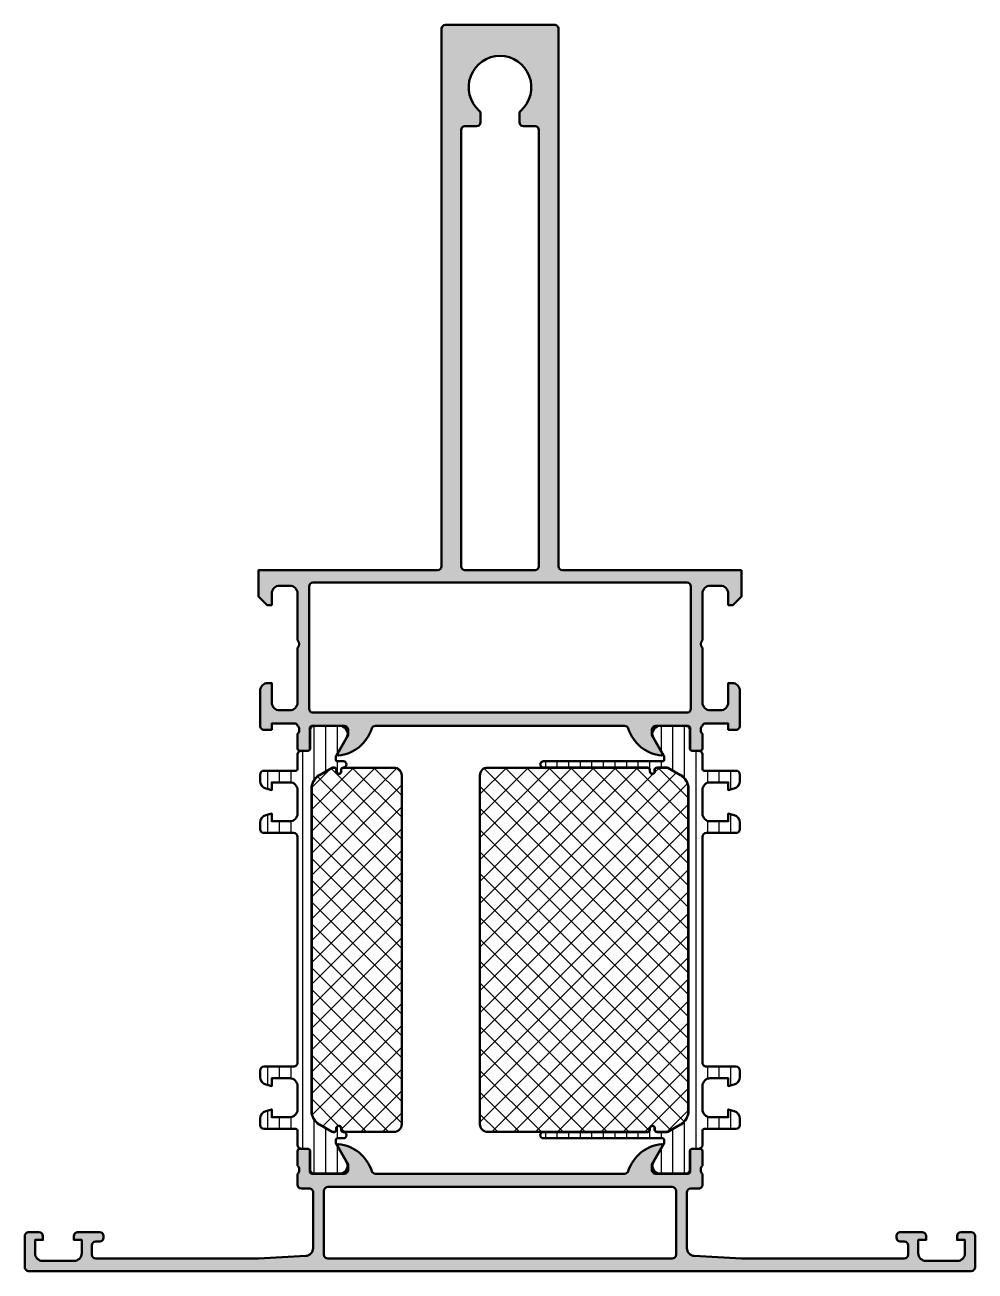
# Model space of a CAD drawing. Extents: x 0 to 122, y 0 to 160.
import ezdxf

# ---------------------------------------------------------------- set-up
doc = ezdxf.new("R2010")
doc.units = 0
for name, color, linetype, lineweight in [('0S-Alu contour', 7, 'Continuous', 50), ('0S-Alu hatch', 252, 'Continuous', 25), ('0S-Plastic contour', 254, 'Continuous', 50), ('0S-Plastic hatch', 253, 'Continuous', 25), ('0S-PT contour', 91, 'Continuous', 50), ('0S-PT hatch', 103, 'Continuous', 25)]:
    doc.layers.add(name, color=color, linetype=linetype, lineweight=lineweight)
pattern_1 = [(90, (0, 0), (-1.4859, 0), [])]
pattern_2 = [(135, (0, 0), (-1.403165018917055, -1.403165018917055), []), (225, (0, 0), (1.403165018917055, -1.403165018917055), [])]

# ---------------------------------------------------------------- blocks, each defined once
blk = doc.blocks.new('503260__0F27B070_1E75_4C1E_B4FA_50E0575CE926_')
at = {"layer": '0S-Alu hatch'}
h = blk.add_hatch(color=256, dxfattribs=at)
edge = h.paths.add_edge_path()
edge.add_line((92, 89.99999999999999), (92, 86.59999999999998))
edge.add_line((92, 86.59999999999998), (90.9, 85.49999999999997))
edge.add_line((90.9, 85.49999999999997), (90.30000000000001, 85.49999999999997))
edge.add_line((90.30000000000001, 85.49999999999997), (90.30000000000001, 86.99999999999999))
edge.add_arc((89.30000000000001, 86.99999999999999), 1, 0, 90)
edge.add_line((89.30000000000001, 87.99999999999999), (88, 87.99999999999999))
edge.add_arc((88.00000000000001, 86.99999999999999), 1, 90.00000000000081, 180)
edge.add_line((87.00000000000001, 86.99999999999999), (87.00000000000001, 80.99999999999997))
edge.add_arc((87.52500000000003, 80.49999999999997), 0.7250000000000041, 136.3971810272967, 223.6028189727033)
edge.add_line((87.00000000000001, 79.99999999999997), (87.00000000000001, 72.99999999999997))
edge.add_arc((88.00000000000001, 72.99999999999997), 1, 180, 270)
edge.add_line((88.00000000000001, 71.99999999999997), (89.30000000000001, 71.99999999999997))
edge.add_arc((89.30000000000001, 72.99999999999999), 1, 270, 360)
edge.add_line((90.30000000000001, 72.99999999999999), (90.30000000000001, 75.49999999999997))
edge.add_line((90.30000000000001, 75.49999999999997), (90.80000000000001, 75.49999999999997))
edge.add_ellipse((90.80000000000003, 74.49999999999999), major_axis=(-0.9999999999999857, 0), ratio=1, start_angle=180, end_angle=270.0000000000008, ccw=False)
edge.add_line((91.80000000000001, 74.49999999999997), (91.80000000000001, 69.99999999999997))
edge.add_ellipse((91.30000000000003, 69.99999999999996), major_axis=(-0.4999999999999858, 0), ratio=1, start_angle=89.9999999999983, end_angle=180, ccw=False)
edge.add_line((91.3, 69.49999999999997), (90.30000000000001, 69.49999999999997))
edge.add_line((90.30000000000001, 69.49999999999997), (90.30000000000001, 70.29999999999997))
edge.add_line((90.30000000000001, 70.29999999999997), (87.30000000000003, 70.29999999999997))
edge.add_arc((87.30000000000003, 69.99999999999997), 0.2999999999999971, 90, 180)
edge.add_arc((87.10000000000002, 69.71715728752535), 0.2999999999999976, 109.4712206344897, 180)
edge.add_line((86.80000000000003, 69.71715728752535), (86.80000000000001, 69.2828427124746))
edge.add_arc((87.1, 69.2828427124746), 0.2999999999999971, 180, 250.5287793655103)
edge.add_line((87.00000000000001, 68.99999999999999), (87.00000000000001, 67.10000000000002))
edge.add_ellipse((86.69999999999996, 67.10000000000004), major_axis=(-0.300000000000054, 0), ratio=1, start_angle=90.00000000000267, end_angle=180, ccw=False)
edge.add_line((86.69999999999997, 66.79999999999998), (85.71000000000005, 66.79999999999998))
edge.add_ellipse((85.71000000000006, 67.10000000000004), major_axis=(-0.300000000000054, 0), ratio=1, start_angle=0, end_angle=89.99999999999733, ccw=False)
edge.add_line((85.41000000000003, 67.10000000000002), (85.41000000000003, 69.79999999999998))
edge.add_arc((85.21, 69.79999999999998), 0.2000000000000028, 0, 90)
edge.add_line((85.21, 69.99999999999999), (81.00000000000003, 69.99999999999996))
edge.add_arc((81.00000000000003, 69.49999999999994), 0.5, 90, 180)
edge.add_line((80.50000000000001, 69.49999999999994), (80.50000000000001, 68.79999999999995))
edge.add_line((80.50000000000001, 68.79999999999995), (81.88149545762239, 66.4071796769724))
edge.add_ellipse((81.76188021535172, 66.33811978464826), major_axis=(-0.1381197846483035, 0), ratio=1, start_angle=84.37742244921071, end_angle=209.9999999999983, ccw=False)
edge.add_ellipse((82.23822324117383, 71.17660886184781), major_axis=(-5.000000000000049, 0), ratio=1, start_angle=17.748416356070777, end_angle=84.3774224492065, ccw=False)
edge.add_arc((77.00000000000001, 69.49999999999994), 0.4999999999999883, 17.74841635606901, 90)
edge.add_line((77.00000000000001, 69.99999999999996), (45, 69.99999999999991))
edge.add_arc((45, 69.49999999999991), 0.5, 90.00000000000081, 162.2515836439297)
edge.add_ellipse((39.76177675882619, 71.17660886184775), major_axis=(-5.000000000000018, 0), ratio=1, start_angle=95.62257755079372, end_angle=162.2515836439296, ccw=False)
edge.add_ellipse((40.2381197846483, 66.33811978464821), major_axis=(-0.1381197846482883, 0), ratio=1, start_angle=-29.999999999996078, end_angle=95.6225775507956, ccw=False)
edge.add_line((40.11850454237764, 66.40717967697236), (41.50000000000001, 68.79999999999993))
edge.add_line((41.50000000000001, 68.79999999999993), (41.50000000000001, 69.49999999999991))
edge.add_arc((41, 69.49999999999991), 0.5, 0, 90)
edge.add_line((41, 69.99999999999991), (36.79000000000001, 69.99999999999991))
edge.add_arc((36.79000000000001, 69.79999999999994), 0.1999999999999744, 90, 180)
edge.add_line((36.59000000000003, 69.79999999999994), (36.59000000000001, 67.09999999999998))
edge.add_ellipse((36.28999999999996, 67.09999999999998), major_axis=(-0.3000000000000398, 0), ratio=1, start_angle=90, end_angle=180, ccw=False)
edge.add_line((36.28999999999996, 66.79999999999994), (35.30000000000005, 66.79999999999994))
edge.add_ellipse((35.30000000000005, 67.09999999999998), major_axis=(-0.3000000000000398, 0), ratio=1, start_angle=0, end_angle=90, ccw=False)
edge.add_line((35.00000000000001, 67.09999999999998), (35.00000000000001, 68.99999999999994))
edge.add_arc((34.90000000000001, 69.28284271247456), 0.2999999999999999, 289.471220634491, 360)
edge.add_line((35.2, 69.28284271247456), (35.20000000000001, 69.71715728752532))
edge.add_arc((34.90000000000001, 69.71715728752532), 0.2999999999999971, 0, 70.5287793655103)
edge.add_arc((34.70000000000001, 69.99999999999994), 0.3000000000000043, 0, 90)
edge.add_line((34.70000000000001, 70.29999999999995), (31.70000000000001, 70.29999999999994))
edge.add_line((31.70000000000001, 70.29999999999994), (31.70000000000001, 69.49999999999994))
edge.add_line((31.70000000000001, 69.49999999999994), (30.70000000000001, 69.49999999999994))
edge.add_ellipse((30.7, 69.99999999999994), major_axis=(-0.5, 0), ratio=1, start_angle=0, end_angle=90.0000000000004, ccw=False)
edge.add_line((30.20000000000001, 69.99999999999994), (30.20000000000001, 74.49999999999994))
edge.add_ellipse((31.2, 74.49999999999994), major_axis=(-0.9999999999999928, 0), ratio=1, start_angle=269.9999999999996, end_angle=360, ccw=False)
edge.add_line((31.20000000000001, 75.49999999999994), (31.7, 75.49999999999994))
edge.add_line((31.7, 75.49999999999994), (31.7, 72.99999999999996))
edge.add_arc((32.7, 72.99999999999996), 1, 180, 270)
edge.add_line((32.7, 71.99999999999994), (34.00000000000001, 71.99999999999994))
edge.add_arc((34.00000000000001, 72.99999999999994), 1, 270, 360)
edge.add_line((35.00000000000001, 72.99999999999994), (35.00000000000001, 79.99999999999994))
edge.add_arc((34.475, 80.49999999999994), 0.7250000000000041, 316.3971810272967, 403.6028189727033)
edge.add_line((35.00000000000001, 80.99999999999994), (35, 86.99999999999994))
edge.add_arc((34, 86.99999999999994), 1, 0, 90)
edge.add_line((34, 87.99999999999994), (32.7, 87.99999999999994))
edge.add_arc((32.7, 86.99999999999994), 1, 90, 180)
edge.add_line((31.7, 86.99999999999994), (31.7, 85.49999999999994))
edge.add_line((31.7, 85.49999999999994), (31.1, 85.49999999999994))
edge.add_line((31.1, 85.49999999999994), (30, 86.59999999999994))
edge.add_line((30, 86.59999999999994), (30, 89.99999999999994))
edge.add_line((30, 89.99999999999994), (53, 89.99999999999996))
edge.add_arc((53, 90.49999999999994), 0.5, 270, 360)
edge.add_line((53.50000000000001, 90.49999999999994), (53.50000000000001, 159.4999999999999))
edge.add_ellipse((54, 159.4999999999999), major_axis=(-0.4999999999999929, 0), ratio=1, start_angle=270, end_angle=360, ccw=False)
edge.add_line((54, 159.9999999999999), (68, 159.9999999999999))
edge.add_ellipse((68.00000000000001, 159.4999999999999), major_axis=(-0.5, 0), ratio=1, start_angle=180, end_angle=270.00000000000165, ccw=False)
edge.add_line((68.5, 159.4999999999999), (68.5, 90.49999999999994))
edge.add_arc((69, 90.49999999999994), 0.5, 180, 270)
edge.add_line((69, 89.99999999999996), (92, 89.99999999999999))
edge = h.paths.add_edge_path()
edge.add_arc((85, 87.89999999999992), 0.5, 0, 90)
edge.add_line((85, 88.39999999999992), (37, 88.39999999999992))
edge.add_arc((37, 87.89999999999992), 0.5, 90, 180)
edge.add_line((36.5, 87.89999999999992), (36.50000000000001, 72.1999999999999))
edge.add_arc((37.00000000000001, 72.1999999999999), 0.5, 180, 270)
edge.add_line((37.00000000000001, 71.6999999999999), (85, 71.69999999999993))
edge.add_arc((85, 72.19999999999993), 0.5, 270, 360)
edge.add_line((85.5, 72.19999999999993), (85.5, 87.89999999999992))
edge = h.paths.add_edge_path()
edge.add_line((58.50000000000001, 148.6124308125146), (58.5, 147.4999999999999))
edge.add_ellipse((58, 147.4999999999999), major_axis=(-0.5, 0), ratio=1, start_angle=90, end_angle=180, ccw=False)
edge.add_line((58, 146.9999999999999), (56.5, 146.9999999999999))
edge.add_arc((56.5, 146.4999999999999), 0.5, 90, 180)
edge.add_line((56, 146.4999999999999), (56, 90.49999999999994))
edge.add_arc((56.5, 90.49999999999994), 0.5, 180, 270)
edge.add_line((56.5, 89.99999999999994), (65.5, 89.99999999999994))
edge.add_arc((65.5, 90.49999999999994), 0.5, 270, 360)
edge.add_line((66, 90.49999999999994), (66, 146.4999999999999))
edge.add_arc((65.5, 146.4999999999999), 0.5, 0, 90)
edge.add_line((65.5, 146.9999999999999), (64, 146.9999999999999))
edge.add_ellipse((64, 147.4999999999999), major_axis=(-0.5, 0), ratio=1, start_angle=0, end_angle=90, ccw=False)
edge.add_line((63.5, 147.4999999999999), (63.5, 148.6124308125146))
edge.add_ellipse((63.99999999999999, 148.6124308125146), major_axis=(-0.499999999999987, 0), ratio=1, start_angle=311.5278046491897, end_angle=360, ccw=False)
edge.add_arc((61, 151.9999999999999), 4.025000000000007, 311.5278046491879, 588.4721953508122)
edge.add_ellipse((58, 148.6124308125146), major_axis=(-0.5, 0), ratio=1, start_angle=180, end_angle=228.4721953508091, ccw=False)
at = {"layer": '0S-Alu contour', "color": 7}
for points in [[(53.50000000000001, 90.49999999999994), (53.50000000000001, 159.4999999999999)], [(54, 159.9999999999999), (68, 159.9999999999999)], [(68.5, 159.4999999999999), (68.5, 90.49999999999994)], [(58.50000000000001, 148.6124308125146), (58.5, 147.4999999999999)], [(63.5, 147.4999999999999), (63.5, 148.6124308125146)], [(56, 146.4999999999999), (56, 90.49999999999994)], [(58, 146.9999999999999), (56.5, 146.9999999999999)], [(65.5, 146.9999999999999), (64, 146.9999999999999)], [(66, 90.49999999999994), (66, 146.4999999999999)], [(31.7, 86.99999999999994), (31.7, 85.49999999999994), (31.1, 85.49999999999994), (30, 86.59999999999994), (30, 89.99999999999994), (53, 89.99999999999996)], [(56.5, 89.99999999999994), (65.5, 89.99999999999994)], [(69, 89.99999999999996), (92, 89.99999999999999)], [(92, 89.99999999999999), (92, 86.59999999999998), (90.9, 85.49999999999997), (90.30000000000001, 85.49999999999997), (90.30000000000001, 86.99999999999999)], [(85, 88.39999999999992), (37, 88.39999999999992)], [(34, 87.99999999999994), (32.7, 87.99999999999994)], [(35.00000000000001, 80.99999999999994), (35, 86.99999999999994)], [(36.5, 87.89999999999992), (36.50000000000001, 72.1999999999999)], [(85.5, 72.19999999999993), (85.5, 87.89999999999992)], [(87.00000000000001, 86.99999999999999), (87.00000000000001, 80.99999999999997)], [(89.30000000000001, 87.99999999999999), (88, 87.99999999999999)], [(35.00000000000001, 72.99999999999994), (35.00000000000001, 79.99999999999994)], [(87.00000000000001, 79.99999999999997), (87.00000000000001, 72.99999999999997)], [(31.20000000000001, 75.49999999999994), (31.7, 75.49999999999994), (31.7, 72.99999999999996)], [(90.30000000000001, 72.99999999999999), (90.30000000000001, 75.49999999999997), (90.80000000000001, 75.49999999999997)], [(30.20000000000001, 69.99999999999994), (30.20000000000001, 74.49999999999994)], [(91.80000000000001, 74.49999999999997), (91.80000000000001, 69.99999999999997)], [(32.7, 71.99999999999994), (34.00000000000001, 71.99999999999994)], [(37.00000000000001, 71.6999999999999), (85, 71.69999999999993)], [(88.00000000000001, 71.99999999999997), (89.30000000000001, 71.99999999999997)], [(34.70000000000001, 70.29999999999995), (31.70000000000001, 70.29999999999994), (31.70000000000001, 69.49999999999994), (30.70000000000001, 69.49999999999994)], [(35.00000000000001, 67.09999999999998), (35.00000000000001, 68.99999999999994)], [(35.2, 69.28284271247456), (35.20000000000001, 69.71715728752532)], [(36.59000000000003, 69.79999999999994), (36.59000000000001, 67.09999999999998)], [(41, 69.99999999999991), (36.79000000000001, 69.99999999999991)], [(40.11850454237764, 66.40717967697236), (41.50000000000001, 68.79999999999993), (41.50000000000001, 69.49999999999991)], [(77.00000000000001, 69.99999999999996), (45, 69.99999999999991)], [(80.50000000000001, 69.49999999999994), (80.50000000000001, 68.79999999999995), (81.88149545762239, 66.4071796769724)], [(85.21, 69.99999999999999), (81.00000000000003, 69.99999999999996)], [(85.41000000000003, 67.10000000000002), (85.41000000000003, 69.79999999999998)], [(86.80000000000003, 69.71715728752535), (86.80000000000001, 69.2828427124746)], [(87.00000000000001, 68.99999999999999), (87.00000000000001, 67.10000000000002)], [(91.3, 69.49999999999997), (90.30000000000001, 69.49999999999997), (90.30000000000001, 70.29999999999997), (87.30000000000003, 70.29999999999997)], [(36.28999999999996, 66.79999999999994), (35.30000000000005, 66.79999999999994)], [(86.69999999999997, 66.79999999999998), (85.71000000000005, 66.79999999999998)]]:
    blk.add_lwpolyline(points, dxfattribs=at)
at = {"layer": '0S-Alu contour', "color": 7, "extrusion": (0, 0, -1)}
for centre, radius, start, end in [((-54, 159.4999999999999), 0.4999999999999929, 0, 90), ((-68.00000000000001, 159.4999999999999), 0.5, 89.99999999999837, 180), ((-58, 148.6124308125146), 0.5, 131.5278046491909, 180), ((-63.99999999999999, 148.6124308125146), 0.499999999999987, 0, 48.4721953508103), ((-58, 147.4999999999999), 0.5, 180, 270), ((-64, 147.4999999999999), 0.5, 270, 0), ((-31.2, 74.49999999999994), 0.9999999999999928, 0, 90.0000000000004), ((-90.80000000000003, 74.49999999999999), 0.9999999999999857, 89.9999999999992, 180), ((-30.7, 69.99999999999994), 0.5, 269.9999999999996, 0), ((-39.76177675882619, 71.17660886184775), 5.000000000000018, 197.7484163560704, 264.3774224492063), ((-82.23822324117383, 71.17660886184781), 5.000000000000049, 275.6225775507935, 342.2515836439292), ((-91.30000000000003, 69.99999999999996), 0.4999999999999858, 180, 270.0000000000017), ((-35.30000000000005, 67.09999999999998), 0.3000000000000398, 270, 0), ((-36.28999999999996, 67.09999999999998), 0.3000000000000398, 180, 270), ((-40.2381197846483, 66.33811978464821), 0.1381197846482883, 264.3774224492044, 29.99999999999609), ((-81.76188021535172, 66.33811978464826), 0.1381197846483035, 150.0000000000017, 275.6225775507893), ((-85.71000000000006, 67.10000000000004), 0.300000000000054, 270.0000000000027, 0), ((-86.69999999999996, 67.10000000000004), 0.300000000000054, 180, 269.9999999999973)]:
    blk.add_arc(centre, radius, start, end, dxfattribs=at)
at = {"layer": '0S-Alu contour', "color": 7}
for centre, radius, start, end in [((61, 151.9999999999999), 4.025000000000007, 311.5278046491879, 228.4721953508122), ((56.5, 146.4999999999999), 0.5, 90, 180), ((65.5, 146.4999999999999), 0.5, 0, 90), ((53, 90.49999999999994), 0.5, 270, 0), ((56.5, 90.49999999999994), 0.5, 180, 270), ((65.5, 90.49999999999994), 0.5, 270, 0), ((69, 90.49999999999994), 0.5, 180, 270), ((37, 87.89999999999992), 0.5, 90, 180), ((85, 87.89999999999992), 0.5, 0, 90), ((32.7, 86.99999999999994), 1, 90, 180), ((34, 86.99999999999994), 1, 0, 90), ((88.00000000000001, 86.99999999999999), 1, 90.00000000000081, 180), ((89.30000000000001, 86.99999999999999), 1, 0, 90), ((34.475, 80.49999999999994), 0.7250000000000041, 316.3971810272967, 43.60281897270331), ((87.52500000000003, 80.49999999999997), 0.7250000000000041, 136.3971810272967, 223.6028189727033), ((32.7, 72.99999999999996), 1, 180, 270), ((34.00000000000001, 72.99999999999994), 1, 270, 0), ((37.00000000000001, 72.1999999999999), 0.5, 180, 270), ((85, 72.19999999999993), 0.5, 270, 0), ((88.00000000000001, 72.99999999999997), 1, 180, 270), ((89.30000000000001, 72.99999999999999), 1, 270, 0), ((34.70000000000001, 69.99999999999994), 0.3000000000000043, 0, 90), ((34.90000000000001, 69.71715728752532), 0.2999999999999971, 0, 70.5287793655103), ((34.90000000000001, 69.28284271247456), 0.2999999999999999, 289.471220634491, 0), ((36.79000000000001, 69.79999999999994), 0.1999999999999744, 90, 180), ((41, 69.49999999999991), 0.5, 0, 90), ((45, 69.49999999999991), 0.5, 90.00000000000081, 162.2515836439297), ((77.00000000000001, 69.49999999999994), 0.4999999999999883, 17.74841635606901, 90), ((81.00000000000003, 69.49999999999994), 0.5, 90, 180), ((85.21, 69.79999999999998), 0.2000000000000028, 0, 90), ((87.10000000000002, 69.71715728752535), 0.2999999999999976, 109.4712206344897, 180), ((87.1, 69.2828427124746), 0.2999999999999971, 180, 250.5287793655103), ((87.30000000000003, 69.99999999999997), 0.2999999999999971, 90, 180)]:
    blk.add_arc(centre, radius, start, end, dxfattribs=at)
blk = doc.blocks.new('503280__3AF89525_41A8_4F9F_9418_64EF4F7E41E2_')
at = {"layer": '0S-Alu hatch'}
h = blk.add_hatch(color=256, dxfattribs=at)
edge = h.paths.add_edge_path()
edge.add_line((121.5, 4.99999636063011), (120.2, 4.999996360630121))
edge.add_arc((120.2, 4.499996360630113), 0.5000000000000142, 90, 180)
edge.add_line((119.7, 4.499996360630113), (119.7, 3.999996360630122))
edge.add_line((119.7, 3.999996360630122), (120.7, 3.999996360630122))
edge.add_line((120.7, 3.999996360630122), (120.7, 2.299996360630121))
edge.add_ellipse((119.7, 2.29999636063011), major_axis=(-0.9999999999999857, 0), ratio=1, start_angle=89.9999999999992, end_angle=180, ccw=False)
edge.add_line((119.7, 1.29999636063012), (115.7, 1.299996360630123))
edge.add_ellipse((115.7, 2.29999636063011), major_axis=(-0.9999999999999877, 0), ratio=1, start_angle=0, end_angle=90.0000000000008, ccw=False)
edge.add_line((114.7, 2.299996360630121), (114.7, 3.999996360630122))
edge.add_line((114.7, 3.999996360630122), (115.7, 3.999996360630122))
edge.add_line((115.7, 3.999996360630122), (115.7, 4.49999636063012))
edge.add_arc((115.2, 4.49999636063012), 0.5, 0, 90)
edge.add_line((115.2, 4.99999636063012), (112.4, 4.999996360630118))
edge.add_arc((112.4, 4.499996360630111), 0.5, 89.99999999999837, 180)
edge.add_line((111.9, 4.499996360630111), (111.9, 4.299996360630123))
edge.add_arc((112.4, 4.29999636063013), 0.5000000000000142, 180, 270)
edge.add_line((112.4, 3.799996360630116), (112.9, 3.799996360630111))
edge.add_ellipse((112.9, 3.29999636063012), major_axis=(-0.4999999999999907, 0), ratio=1, start_angle=180, end_angle=270, ccw=False)
edge.add_line((113.4, 3.299996360630123), (113.4, 2.099996360630122))
edge.add_ellipse((112.9, 2.099996360630117), major_axis=(-0.5, 0), ratio=1, start_angle=90, end_angle=180, ccw=False)
edge.add_line((112.9, 1.599996360630122), (92, 1.599996360630128))
edge.add_line((92, 1.599996360630128), (85.94295020946149, 1.946113491518046))
edge.add_ellipse((86, 2.944484825942026), major_axis=(-1.000000000000003, 0), ratio=1, start_angle=0, end_angle=86.72951207681638, ccw=False)
edge.add_line((85, 2.944484825942019), (85, 10.09999636063015))
edge.add_ellipse((85.5, 10.09999636063015), major_axis=(-0.5, 0), ratio=1, start_angle=270, end_angle=360, ccw=False)
edge.add_line((85.5, 10.59999636063015), (86.49999999999999, 10.59999636063015))
edge.add_arc((86.5, 11.09999636063015), 0.5, 269.9999999999984, 360)
edge.add_line((87, 11.09999636063015), (87, 12.49999636063015))
edge.add_ellipse((87.1, 12.78283907310477), major_axis=(-0.2999999999999925, 0), ratio=1, start_angle=0, end_angle=70.52877936550999, ccw=False)
edge.add_line((86.79999999999998, 12.78283907310477), (86.79999999999998, 13.21715364815553))
edge.add_ellipse((87.1, 13.21715364815553), major_axis=(-0.2999999999999971, 0), ratio=1, start_angle=289.47122063448967, end_angle=360, ccw=False)
edge.add_line((87, 13.49999636063015), (87, 15.39999636063011))
edge.add_arc((86.69999999999996, 15.39999636063011), 0.3000000000000398, 0, 90)
edge.add_line((86.69999999999996, 15.69999636063015), (85.71000000000004, 15.69999636063015))
edge.add_arc((85.71000000000004, 15.3999963606301), 0.3000000000000398, 89.99999999999729, 180)
edge.add_line((85.40999999999998, 15.3999963606301), (85.40999999999998, 12.69999636063015))
edge.add_ellipse((85.21, 12.69999636063014), major_axis=(-0.1999999999999886, 0), ratio=1, start_angle=90, end_angle=180, ccw=False)
edge.add_line((85.21, 12.49999636063015), (81, 12.49999636063016))
edge.add_ellipse((80.99999999999999, 12.99999636063014), major_axis=(-0.4999999999999876, 0), ratio=1, start_angle=0, end_angle=90.00000000000159, ccw=False)
edge.add_line((80.5, 12.99999636063015), (80.5, 13.69999636063015))
edge.add_line((80.5, 13.69999636063015), (81.88149545762236, 16.0928166836577))
edge.add_arc((81.76188021535171, 16.16187657598185), 0.138119784648293, 329.9999999999988, 455.6225775507956)
edge.add_arc((82.23822324117381, 11.32338749878234), 5, 95.62257755079365, 162.2515836439299)
edge.add_ellipse((77, 12.99999636063015), major_axis=(-0.5000000000000067, 0), ratio=1, start_angle=90, end_angle=162.2515836439298, ccw=False)
edge.add_line((77, 12.49999636063015), (45, 12.49999636063014))
edge.add_ellipse((45.00000000000001, 12.99999636063015), major_axis=(-0.5000000000000142, 0), ratio=1, start_angle=17.748416356071175, end_angle=89.9999999999983, ccw=False)
edge.add_arc((39.76177675882619, 11.32338749878232), 5.000000000000003, 17.74841635607014, 84.37742244920646)
edge.add_arc((40.23811978464829, 16.16187657598183), 0.1381197846482989, 84.37742244920473, 209.9999999999969)
edge.add_line((40.11850454237761, 16.09281668365769), (41.49999999999999, 13.69999636063013))
edge.add_line((41.49999999999999, 13.69999636063013), (41.49999999999999, 12.99999636063013))
edge.add_ellipse((40.99999999999999, 12.99999636063013), major_axis=(-0.5, 0), ratio=1, start_angle=90.0000000000008, end_angle=180, ccw=False)
edge.add_line((41, 12.49999636063013), (36.79000000000001, 12.49999636063013))
edge.add_ellipse((36.79000000000001, 12.69999636063013), major_axis=(-0.2000000000000082, 0), ratio=1, start_angle=0, end_angle=90, ccw=False)
edge.add_line((36.59, 12.69999636063013), (36.59, 15.39999636063009))
edge.add_arc((36.28999999999996, 15.39999636063009), 0.3000000000000398, 0, 90)
edge.add_line((36.28999999999996, 15.69999636063013), (35.30000000000004, 15.69999636063013))
edge.add_arc((35.30000000000004, 15.39999636063009), 0.3000000000000398, 90, 180)
edge.add_line((35, 15.39999636063009), (35, 13.49999636063013))
edge.add_ellipse((34.90000000000001, 13.21715364815551), major_axis=(-0.2999999999999959, 0), ratio=1, start_angle=180, end_angle=250.52877936551022, ccw=False)
edge.add_line((35.2, 13.21715364815551), (35.2, 12.78283907310475))
edge.add_ellipse((34.90000000000001, 12.78283907310475), major_axis=(-0.2999999999999971, 0), ratio=1, start_angle=109.47122063448981, end_angle=180, ccw=False)
edge.add_line((35, 12.49999636063013), (35, 11.09999636063014))
edge.add_arc((35.5, 11.09999636063014), 0.5, 180, 270)
edge.add_line((35.5, 10.59999636063014), (36.5, 10.59999636063013))
edge.add_ellipse((36.50000000000001, 10.09999636063014), major_axis=(-0.4999999999999965, 0), ratio=1, start_angle=180, end_angle=270.0000000000008, ccw=False)
edge.add_line((37, 10.09999636063013), (37, 2.944484825942014))
edge.add_ellipse((36.00000000000001, 2.944484825942009), major_axis=(-0.9999999999999928, 0), ratio=1, start_angle=93.27048792318323, end_angle=180, ccw=False)
edge.add_line((36.05704979053852, 1.946113491518036), (30, 1.599996360630121))
edge.add_line((30, 1.599996360630121), (9.099999999999998, 1.599996360630123))
edge.add_ellipse((9.099999999999998, 2.099996360630123), major_axis=(-0.5000000000000002, 0), ratio=1, start_angle=0, end_angle=90, ccw=False)
edge.add_line((8.599999999999998, 2.099996360630122), (8.599999999999996, 3.299996360630121))
edge.add_ellipse((9.099999999999998, 3.29999636063012), major_axis=(-0.5000000000000018, 0), ratio=1, start_angle=270, end_angle=360, ccw=False)
edge.add_line((9.099999999999998, 3.799996360630121), (9.600000000000003, 3.799996360630121))
edge.add_arc((9.600000000000003, 4.29999636063012), 0.4999999999999983, 270.0000000000002, 360)
edge.add_line((10.1, 4.29999636063012), (10.1, 4.499996360630118))
edge.add_arc((9.600000000000003, 4.49999636063012), 0.4999999999999983, 0, 89.9999999999998)
edge.add_line((9.600000000000003, 4.999996360630118), (6.800000000000001, 4.999996360630119))
edge.add_arc((6.8, 4.499996360630118), 0.5, 89.99999999999991, 180)
edge.add_line((6.3, 4.499996360630118), (6.3, 3.99999636063012))
edge.add_line((6.3, 3.99999636063012), (7.300000000000013, 3.99999636063012))
edge.add_line((7.300000000000013, 3.99999636063012), (7.300000000000014, 2.299996360630119))
edge.add_ellipse((6.300000000000015, 2.299996360630116), major_axis=(-0.9999999999999982, 0), ratio=1, start_angle=90, end_angle=180, ccw=False)
edge.add_line((6.300000000000014, 1.299996360630118), (2.299999999999988, 1.299996360630117))
edge.add_ellipse((2.29999999999999, 2.299996360630117), major_axis=(-1, 0), ratio=1, start_angle=0, end_angle=89.99999999999989, ccw=False)
edge.add_line((1.299999999999987, 2.299996360630118), (1.29999999999999, 3.99999636063012))
edge.add_line((1.29999999999999, 3.99999636063012), (2.300000000000002, 3.99999636063012))
edge.add_line((2.300000000000002, 3.99999636063012), (2.300000000000002, 4.499996360630118))
edge.add_arc((1.800000000000001, 4.499996360630118), 0.5000000000000009, 0, 89.99999999999994)
edge.add_line((1.800000000000001, 4.999996360630119), (0.5000000000000027, 4.999996360630118))
edge.add_arc((0.5000000000000026, 4.499996360630118), 0.5, 89.99999999999999, 180)
edge.add_line((2.4e-15, 4.499996360630118), (2.2e-15, 0.4999963606301212))
edge.add_arc((0.5000000000000049, 0.4999963606301235), 0.5000000000000027, 180, 270.0000000000002)
edge.add_line((0.500000000000007, -3.6393698792e-06), (121.5, -3.6393698773e-06))
edge.add_arc((121.5, 0.4999963606301156), 0.4999999999999858, 270, 360)
edge.add_line((122, 0.4999963606301156), (122, 4.49999636063012))
edge.add_arc((121.5, 4.499996360630122), 0.4999999999999858, 0, 90)
edge = h.paths.add_edge_path()
edge.add_line((38.9, 10.79999636063012), (83.1, 10.79999636063013))
edge.add_ellipse((83.1, 10.29999636063012), major_axis=(-0.5, 0), ratio=1, start_angle=180, end_angle=270, ccw=False)
edge.add_line((83.6, 10.29999636063012), (83.6, 2.099996360630127))
edge.add_ellipse((83.1, 2.099996360630127), major_axis=(-0.5, 0), ratio=1, start_angle=90, end_angle=180, ccw=False)
edge.add_line((83.1, 1.599996360630127), (38.9, 1.599996360630119))
edge.add_ellipse((38.9, 2.099996360630119), major_axis=(-0.5, 0), ratio=1, start_angle=0, end_angle=90, ccw=False)
edge.add_line((38.40000000000001, 2.099996360630122), (38.40000000000001, 10.29999636063012))
edge.add_ellipse((38.9, 10.29999636063012), major_axis=(-0.5000000000000036, 0), ratio=1, start_angle=270, end_angle=360, ccw=False)
at = {"layer": '0S-Alu contour', "color": 7}
for points in [[(40.11850454237761, 16.09281668365769), (41.49999999999999, 13.69999636063013), (41.49999999999999, 12.99999636063013)], [(80.5, 12.99999636063015), (80.5, 13.69999636063015), (81.88149545762236, 16.0928166836577)], [(35, 15.39999636063009), (35, 13.49999636063013)], [(36.28999999999996, 15.69999636063013), (35.30000000000004, 15.69999636063013)], [(36.59, 12.69999636063013), (36.59, 15.39999636063009)], [(85.40999999999998, 15.3999963606301), (85.40999999999998, 12.69999636063015)], [(86.69999999999996, 15.69999636063015), (85.71000000000004, 15.69999636063015)], [(87, 13.49999636063015), (87, 15.39999636063011)], [(35.2, 13.21715364815551), (35.2, 12.78283907310475)], [(86.79999999999998, 12.78283907310477), (86.79999999999998, 13.21715364815553)], [(35, 12.49999636063013), (35, 11.09999636063014)], [(41, 12.49999636063013), (36.79000000000001, 12.49999636063013)], [(77, 12.49999636063015), (45, 12.49999636063014)], [(85.21, 12.49999636063015), (81, 12.49999636063016)], [(87, 11.09999636063015), (87, 12.49999636063015)], [(35.5, 10.59999636063014), (36.5, 10.59999636063013)], [(37, 10.09999636063013), (37, 2.944484825942014)], [(38.40000000000001, 2.099996360630122), (38.40000000000001, 10.29999636063012)], [(38.9, 10.79999636063012), (83.1, 10.79999636063013)], [(83.6, 10.29999636063012), (83.6, 2.099996360630127)], [(85, 2.944484825942019), (85, 10.09999636063015)], [(85.5, 10.59999636063015), (86.49999999999999, 10.59999636063015)], [(1.800000000000001, 4.999996360630119), (0.5000000000000027, 4.999996360630118)], [(9.600000000000003, 4.999996360630118), (6.800000000000001, 4.999996360630119)], [(115.2, 4.99999636063012), (112.4, 4.999996360630118)], [(121.5, 4.99999636063011), (120.2, 4.999996360630121)], [(2.4e-15, 4.499996360630118), (2.2e-15, 0.4999963606301212)], [(1.299999999999987, 2.299996360630118), (1.29999999999999, 3.99999636063012), (2.300000000000002, 3.99999636063012), (2.300000000000002, 4.499996360630118)], [(6.3, 4.499996360630118), (6.3, 3.99999636063012), (7.300000000000013, 3.99999636063012), (7.300000000000014, 2.299996360630119)], [(8.599999999999998, 2.099996360630122), (8.599999999999996, 3.299996360630121)], [(9.099999999999998, 3.799996360630121), (9.600000000000003, 3.799996360630121)], [(10.1, 4.29999636063012), (10.1, 4.499996360630118)], [(111.9, 4.499996360630111), (111.9, 4.299996360630123)], [(112.4, 3.799996360630116), (112.9, 3.799996360630111)], [(113.4, 3.299996360630123), (113.4, 2.099996360630122)], [(114.7, 2.299996360630121), (114.7, 3.999996360630122), (115.7, 3.999996360630122), (115.7, 4.49999636063012)], [(119.7, 4.499996360630113), (119.7, 3.999996360630122), (120.7, 3.999996360630122), (120.7, 2.299996360630121)], [(122, 0.4999963606301156), (122, 4.49999636063012)], [(36.05704979053852, 1.946113491518036), (30, 1.599996360630121), (9.099999999999998, 1.599996360630123)], [(112.9, 1.599996360630122), (92, 1.599996360630128), (85.94295020946149, 1.946113491518046)], [(6.300000000000014, 1.299996360630118), (2.299999999999988, 1.299996360630117)], [(83.1, 1.599996360630127), (38.9, 1.599996360630119)], [(119.7, 1.29999636063012), (115.7, 1.299996360630123)], [(0.500000000000007, -3.6393698792e-06), (121.5, -3.6393698773e-06)]]:
    blk.add_lwpolyline(points, dxfattribs=at)
for centre, radius, start, end in [((40.23811978464829, 16.16187657598183), 0.1381197846482989, 84.37742244920473, 209.9999999999969), ((39.76177675882619, 11.32338749878232), 5.000000000000003, 17.74841635607014, 84.37742244920646), ((82.23822324117381, 11.32338749878234), 5, 95.62257755079365, 162.2515836439299), ((81.76188021535171, 16.16187657598185), 0.138119784648293, 329.9999999999988, 95.62257755079555), ((35.30000000000004, 15.39999636063009), 0.3000000000000398, 90, 180), ((36.28999999999996, 15.39999636063009), 0.3000000000000398, 0, 90), ((85.71000000000004, 15.3999963606301), 0.3000000000000398, 89.99999999999729, 180), ((86.69999999999996, 15.39999636063011), 0.3000000000000398, 0, 90), ((35.5, 11.09999636063014), 0.5, 180, 270), ((86.5, 11.09999636063015), 0.5, 269.9999999999984, 0), ((0.5000000000000026, 4.499996360630118), 0.5, 89.99999999999999, 180), ((1.800000000000001, 4.499996360630118), 0.5000000000000009, 0, 89.99999999999994), ((6.8, 4.499996360630118), 0.5, 89.99999999999991, 180), ((9.600000000000003, 4.49999636063012), 0.4999999999999983, 0, 89.9999999999998), ((112.4, 4.499996360630111), 0.5, 89.99999999999837, 180), ((115.2, 4.49999636063012), 0.5, 0, 90), ((120.2, 4.499996360630113), 0.5000000000000142, 90, 180), ((121.5, 4.499996360630122), 0.4999999999999858, 0, 90), ((9.600000000000003, 4.29999636063012), 0.4999999999999983, 270.0000000000002, 0), ((112.4, 4.29999636063013), 0.5000000000000142, 180, 270), ((0.5000000000000049, 0.4999963606301235), 0.5000000000000027, 180, 270.0000000000002), ((121.5, 0.4999963606301156), 0.4999999999999858, 270, 0)]:
    blk.add_arc(centre, radius, start, end, dxfattribs=at)
at = {"layer": '0S-Alu contour', "color": 7, "extrusion": (0, 0, -1)}
for centre, radius, start, end in [((-34.90000000000001, 13.21715364815551), 0.2999999999999959, 109.4712206344898, 180), ((-40.99999999999999, 12.99999636063013), 0.5, 180, 269.9999999999992), ((-45.00000000000001, 12.99999636063015), 0.5000000000000142, 270.0000000000017, 342.2515836439288), ((-77, 12.99999636063015), 0.5000000000000067, 197.7484163560703, 270), ((-80.99999999999999, 12.99999636063014), 0.4999999999999876, 269.9999999999984, 0), ((-87.1, 13.21715364815553), 0.2999999999999971, 0, 70.5287793655103), ((-34.90000000000001, 12.78283907310475), 0.2999999999999971, 180, 250.5287793655102), ((-36.79000000000001, 12.69999636063013), 0.2000000000000082, 270, 0), ((-85.21, 12.69999636063014), 0.1999999999999886, 180, 270), ((-87.1, 12.78283907310477), 0.2999999999999925, 289.47122063449, 0), ((-36.50000000000001, 10.09999636063014), 0.4999999999999965, 89.9999999999992, 180), ((-38.9, 10.29999636063012), 0.5000000000000036, 0, 90), ((-83.1, 10.29999636063012), 0.5, 90, 180), ((-85.5, 10.09999636063015), 0.5, 0, 90), ((-9.099999999999998, 3.29999636063012), 0.5000000000000018, 0, 90), ((-112.9, 3.29999636063012), 0.4999999999999907, 90, 180), ((-2.29999999999999, 2.299996360630117), 1, 270.0000000000001, 0), ((-6.300000000000015, 2.299996360630116), 0.9999999999999982, 180, 270.0000000000001), ((-9.099999999999998, 2.099996360630123), 0.5000000000000002, 270, 0), ((-36.00000000000001, 2.944484825942009), 0.9999999999999928, 180, 266.7295120768168), ((-38.9, 2.099996360630119), 0.5, 270, 0), ((-83.1, 2.099996360630127), 0.5, 180, 270), ((-86, 2.944484825942026), 1.000000000000003, 273.2704879231836, 0), ((-112.9, 2.099996360630117), 0.5, 180, 270), ((-115.7, 2.29999636063011), 0.9999999999999877, 269.9999999999992, 0), ((-119.7, 2.29999636063011), 0.9999999999999857, 180, 270.0000000000008)]:
    blk.add_arc(centre, radius, start, end, dxfattribs=at)
blk = doc.blocks.new('284601__F65A6A49_6CB8_4866_897B_6C97E4BC52E1___F8B05D7A_9AF7_4C3F_A00C_E9D5FCC3E0BA_')
at = {"layer": '0S-Plastic hatch'}
h = blk.add_hatch(dxfattribs=at)
h.set_pattern_fill('ANSI31', color=256, scale=0.4680000000000001, angle=45, style=0)
h.set_pattern_definition(pattern_1)
edge = h.paths.add_edge_path()
edge.add_line((91.79998474121065, 56.75000000006037), (91.79998474121065, 57.58074922343478))
edge.add_arc((90.7999847412107, 57.58074922343478), 0.9999999999999573, 0, 75.00000000000068)
edge.add_line((91.05880378631319, 58.54667504972382), (90.29998474121065, 58.75000000006036))
edge.add_line((90.29998474121065, 58.75000000006036), (90.29998474121065, 57.75000000006036))
edge.add_line((90.29998474121065, 57.75000000006036), (87.99998474121068, 57.75000000006038))
edge.add_ellipse((87.99998474121064, 58.75000000006036), major_axis=(-0.9999999999999786, 0), ratio=1, start_angle=0, end_angle=90.00000000000239, ccw=False)
edge.add_line((86.99998474121064, 58.75000000006036), (86.99998474121064, 61.7500000000604))
edge.add_ellipse((87.99998474121064, 61.7500000000604), major_axis=(-0.9999999999999857, 0), ratio=1, start_angle=269.99999999999756, end_angle=360, ccw=False)
edge.add_line((87.99998474121068, 62.75000000006038), (90.29998474121065, 62.75000000006031))
edge.add_line((90.29998474121065, 62.75000000006031), (90.29998474121065, 61.75000000006041))
edge.add_line((90.29998474121065, 61.75000000006041), (91.05880378631322, 61.95332495039707))
edge.add_arc((90.79998474121074, 62.91925077668605), 0.9999999999999023, 284.9999999999984, 360)
edge.add_line((91.79998474121065, 62.91925077668605), (91.79998474121065, 63.75000000006042))
edge.add_arc((91.29998474121066, 63.75000000006043), 0.5, 0, 90)
edge.add_line((91.29998474121066, 64.25000000006042), (87.19998474121068, 64.25000000006035))
edge.add_ellipse((87.19998474121068, 64.45000000006038), major_axis=(-0.2000000000000313, 0), ratio=1, start_angle=0, end_angle=89.99999999999591, ccw=False)
edge.add_line((86.99998474121064, 64.45000000006038), (86.99998474121064, 66.2900056789698))
edge.add_arc((86.49998742011296, 66.2900056789698), 0.4999973210976947, 0, 90.00030698202455)
edge.add_line((86.49998474120378, 66.79000300006032), (85.68965340787042, 66.79000300006032))
edge.add_ellipse((85.68965340787041, 67.09000300006032), major_axis=(-0.2999999999999971, 0), ratio=1, start_angle=0, end_angle=90.00000000000267, ccw=False)
edge.add_line((85.38965340787043, 67.09000300006034), (85.38998535826744, 69.49000138299661))
edge.add_arc((84.88998938082882, 69.4900040226217), 0.4999959774455833, 359.9996975182267, 450.000302481185)
edge.add_line((84.88998674120376, 69.99000000006032), (81.41344524310426, 69.99000000006032))
edge.add_arc((81.5557558920956, 69.00018192533747), 0.9999960709244742, 98.18160805189984, 212.7270160998405)
edge.add_line((80.71450324310428, 68.45954700006033), (82.03302009241541, 66.17580851338806))
edge.add_ellipse((81.60000737568537, 65.92580853908859), major_axis=(-0.4999999999996722, 0), ratio=1, start_angle=179.994256176766, end_angle=209.9999965993551, ccw=False)
edge.add_line((82.10000737317257, 65.92575841477505), (82.09998474120125, 65.70000000007792))
edge.add_ellipse((81.84998474118377, 65.70000000007786), major_axis=(-0.2500000000174651, 0), ratio=1, start_angle=89.9999999999967, end_angle=180, ccw=False)
edge.add_line((81.84998474118376, 65.45000000006041), (66.57099827419162, 65.4500000000597))
edge.add_arc((66.57099827419162, 65.05074092694328), 0.3992590731164256, 90.00000000000205, 270.0000000000021)
edge.add_line((66.57099827419165, 64.65148185382685), (79.95484876268821, 64.65148185382685))
edge.add_ellipse((79.95484876268823, 64.35000000006029), major_axis=(-0.3014818537665604, 0), ratio=1, start_angle=180, end_angle=270.00000000000273, ccw=False)
edge.add_line((80.25633061645478, 64.35000000006029), (80.25633061645478, 64.14942920477415))
edge.add_arc((80.55575982116854, 64.14942920477417), 0.2994292047137605, 180, 360)
edge.add_line((80.85518902588232, 64.14942920477417), (80.85518902588232, 64.3500000000604))
edge.add_ellipse((81.15518902588254, 64.3500000000604), major_axis=(-0.3000000000002387, 0), ratio=1, start_angle=266.60636072712003, end_angle=360, ccw=False)
edge.add_line((81.17294769177845, 64.64947392177272), (82.46499755067116, 64.64947392177291))
edge.add_ellipse((82.46499755067126, 64.4494739217731), major_axis=(-0.1999999999997897, 0), ratio=1, start_angle=240.0000000000142, end_angle=270.00000000002854, ccw=False)
edge.add_line((82.5649975506711, 64.62267900252985), (84.19998474121067, 63.67871870795013))
edge.add_ellipse((83.19998474121068, 61.9466679003813), major_axis=(-1.999999999999947, 0), ratio=1, start_angle=180, end_angle=239.9999999999996, ccw=False)
edge.add_line((85.19998474121066, 61.94666790038131), (85.19998474121066, 20.55333209969223))
edge.add_ellipse((83.19998474121068, 20.55333209969225), major_axis=(-1.999999999999957, 0), ratio=1, start_angle=119.99999999999889, end_angle=180, ccw=False)
edge.add_line((84.19998474121063, 18.82128129212339), (82.56499755067117, 17.87732099754388))
edge.add_ellipse((82.46499755067089, 18.05052607830081), major_axis=(-0.200000000000158, 0), ratio=1, start_angle=90.0000000000814, end_angle=120.00000000005659, ccw=False)
edge.add_line((82.46499755067119, 17.85052607830065), (81.17294769177632, 17.85052607830105))
edge.add_ellipse((81.15518902588227, 18.15000000001315), major_axis=(-0.2999999999999352, 0), ratio=1, start_angle=0, end_angle=93.39363927252992, ccw=False)
edge.add_line((80.85518902588232, 18.15000000001315), (80.85518902588232, 18.35057079529941))
edge.add_arc((80.55575982116854, 18.35057079529941), 0.2994292047137605, 0, 180)
edge.add_line((80.25633061645478, 18.35057079529941), (80.25633061645478, 18.15000000001314))
edge.add_ellipse((79.95484876268827, 18.15000000001323), major_axis=(-0.3014818537665178, 0), ratio=1, start_angle=89.99999999998658, end_angle=180, ccw=False)
edge.add_line((79.9548487626882, 17.84851814624671), (66.57099827419165, 17.84851814624671))
edge.add_arc((66.57099827419165, 17.44925907313023), 0.3992590731164753, 90, 270)
edge.add_line((66.57099827419165, 17.05000000001376), (81.84998474118377, 17.05000000001318))
edge.add_ellipse((81.84998474118376, 16.7999999999957), major_axis=(-0.2500000000174793, 0), ratio=1, start_angle=180, end_angle=269.9999999999935, ccw=False)
edge.add_line((82.09998474120125, 16.7999999999957), (82.1000073731726, 16.57424158529882))
edge.add_ellipse((81.60000737568495, 16.57419146098503), major_axis=(-0.5000000000000956, 0), ratio=1, start_angle=150.0000034006586, end_angle=180.0057438232342, ccw=False)
edge.add_line((82.03302009241543, 16.32419148668545), (80.71450324310428, 14.04045300001317))
edge.add_arc((81.5557558920956, 13.49981807473602), 0.9999960709244718, 147.2729839001593, 261.8183919481001)
edge.add_line((81.41344524310426, 12.51000000001317), (84.88998674120376, 12.51000000001318))
edge.add_arc((84.88998938082882, 13.0099959774518), 0.4999959774455833, 269.9996975188149, 360.0003024817733)
edge.add_line((85.38998535826744, 13.009998617082), (85.38965340787043, 15.40999700001316))
edge.add_ellipse((85.68965340787042, 15.40999700001316), major_axis=(-0.3000000000000114, 0), ratio=1, start_angle=270, end_angle=360, ccw=False)
edge.add_line((85.68965340787042, 15.70999700001317), (86.49998474120378, 15.70999700001317))
edge.add_arc((86.49998742011296, 16.20999432110368), 0.4999973210976806, 269.9996930179738, 360)
edge.add_line((86.99998474121064, 16.20999432110368), (86.99998474121064, 18.05000000001312))
edge.add_ellipse((87.19998474121068, 18.05000000001316), major_axis=(-0.2000000000000313, 0), ratio=1, start_angle=270.0000000000122, end_angle=360, ccw=False)
edge.add_line((87.19998474121064, 18.25000000001319), (91.29998474121066, 18.25000000001313))
edge.add_arc((91.29998474121066, 18.75000000001313), 0.4999999999999858, 270, 360)
edge.add_line((91.79998474121065, 18.75000000001313), (91.79998474121065, 19.5807492233875))
edge.add_arc((90.79998474121066, 19.58074922338752), 0.9999999999999857, 0, 74.99999999999942)
edge.add_line((91.05880378631319, 20.54667504967657), (90.29998474121065, 20.75000000001319))
edge.add_line((90.29998474121065, 20.75000000001319), (90.29998474121065, 19.75000000001319))
edge.add_line((90.29998474121065, 19.75000000001319), (87.99998474121065, 19.75000000001319))
edge.add_ellipse((87.99998474121064, 20.75000000001319), major_axis=(-0.9999999999999928, 0), ratio=1, start_angle=0, end_angle=90.0000000000008, ccw=False)
edge.add_line((86.99998474121064, 20.75000000001319), (86.99998474121064, 23.75000000001326))
edge.add_ellipse((87.9999847412106, 23.75000000001319), major_axis=(-0.999999999999943, 0), ratio=1, start_angle=269.99999999999756, end_angle=360, ccw=False)
edge.add_line((87.99998474121064, 24.75000000001314), (90.29998474121065, 24.75000000001317))
edge.add_line((90.29998474121065, 24.75000000001317), (90.29998474121065, 23.75000000001326))
edge.add_line((90.29998474121065, 23.75000000001326), (91.0588037863131, 23.95332495034973))
edge.add_arc((90.79998474121055, 24.9192507766389), 1.000000000000113, 285.0000000000005, 360)
edge.add_line((91.79998474121066, 24.9192507766389), (91.79998474121065, 25.75000000001322))
edge.add_arc((91.29998474121068, 25.75000000001323), 0.4999999999999716, 0, 89.99999999999837)
edge.add_line((91.2999847412107, 26.2500000000132), (87.49998474121065, 26.2500000000132))
edge.add_ellipse((87.49998474121062, 26.75000000001317), major_axis=(-0.4999999999999716, 0), ratio=1, start_angle=0, end_angle=90.00000000000318, ccw=False)
edge.add_line((86.99998474121064, 26.75000000001318), (86.99998474121064, 55.75000000006034))
edge.add_ellipse((87.49998474121062, 55.75000000006037), major_axis=(-0.4999999999999858, 0), ratio=1, start_angle=270, end_angle=360, ccw=False)
edge.add_line((87.49998474121062, 56.25000000006036), (91.29998474121074, 56.25000000006036))
edge.add_arc((91.2999847412107, 56.75000000006033), 0.4999999999999574, 270.0000000000049, 360)
at = {"layer": '0S-Plastic contour', "color": 7}
for points in [[(84.88998674120376, 69.99000000006032), (81.41344524310426, 69.99000000006032)], [(85.38965340787043, 67.09000300006034), (85.38998535826744, 69.49000138299661)], [(80.71450324310428, 68.45954700006033), (82.03302009241541, 66.17580851338806)], [(82.10000737317257, 65.92575841477505), (82.09998474120125, 65.70000000007792)], [(86.49998474120378, 66.79000300006032), (85.68965340787042, 66.79000300006032)], [(86.99998474121064, 64.45000000006038), (86.99998474121064, 66.2900056789698)], [(81.84998474118376, 65.45000000006041), (66.57099827419162, 65.4500000000597)], [(66.57099827419165, 64.65148185382685), (79.95484876268821, 64.65148185382685)], [(80.25633061645478, 64.35000000006029), (80.25633061645478, 64.14942920477415)], [(80.85518902588232, 64.14942920477417), (80.85518902588232, 64.3500000000604)], [(81.17294769177845, 64.64947392177272), (82.46499755067116, 64.64947392177291)], [(82.5649975506711, 64.62267900252985), (84.19998474121067, 63.67871870795013)], [(91.29998474121066, 64.25000000006042), (87.19998474121068, 64.25000000006035)], [(87.99998474121068, 62.75000000006038), (90.29998474121065, 62.75000000006031), (90.29998474121065, 61.75000000006041), (91.05880378631322, 61.95332495039707)], [(91.79998474121065, 62.91925077668605), (91.79998474121065, 63.75000000006042)], [(85.19998474121066, 61.94666790038131), (85.19998474121066, 20.55333209969223)], [(86.99998474121064, 58.75000000006036), (86.99998474121064, 61.7500000000604)], [(91.05880378631319, 58.54667504972382), (90.29998474121065, 58.75000000006036), (90.29998474121065, 57.75000000006036), (87.99998474121068, 57.75000000006038)], [(87.49998474121062, 56.25000000006036), (91.29998474121074, 56.25000000006036)], [(91.79998474121065, 56.75000000006037), (91.79998474121065, 57.58074922343478)], [(86.99998474121064, 26.75000000001318), (86.99998474121064, 55.75000000006034)], [(91.2999847412107, 26.2500000000132), (87.49998474121065, 26.2500000000132)], [(91.79998474121066, 24.9192507766389), (91.79998474121065, 25.75000000001322)], [(87.99998474121064, 24.75000000001314), (90.29998474121065, 24.75000000001317), (90.29998474121065, 23.75000000001326), (91.0588037863131, 23.95332495034973)], [(86.99998474121064, 20.75000000001319), (86.99998474121064, 23.75000000001326)], [(91.05880378631319, 20.54667504967657), (90.29998474121065, 20.75000000001319), (90.29998474121065, 19.75000000001319), (87.99998474121065, 19.75000000001319)], [(91.79998474121065, 18.75000000001313), (91.79998474121065, 19.5807492233875)], [(79.9548487626882, 17.84851814624671), (66.57099827419165, 17.84851814624671)], [(80.25633061645478, 18.35057079529941), (80.25633061645478, 18.15000000001314)], [(80.85518902588232, 18.15000000001315), (80.85518902588232, 18.35057079529941)], [(82.46499755067119, 17.85052607830065), (81.17294769177632, 17.85052607830105)], [(84.19998474121063, 18.82128129212339), (82.56499755067117, 17.87732099754388)], [(86.99998474121064, 16.20999432110368), (86.99998474121064, 18.05000000001312)], [(87.19998474121064, 18.25000000001319), (91.29998474121066, 18.25000000001313)], [(66.57099827419165, 17.05000000001376), (81.84998474118377, 17.05000000001318)], [(82.03302009241543, 16.32419148668545), (80.71450324310428, 14.04045300001317)], [(82.09998474120125, 16.7999999999957), (82.1000073731726, 16.57424158529882)], [(85.38998535826744, 13.009998617082), (85.38965340787043, 15.40999700001316)], [(85.68965340787042, 15.70999700001317), (86.49998474120378, 15.70999700001317)], [(81.41344524310426, 12.51000000001317), (84.88998674120376, 12.51000000001318)]]:
    blk.add_lwpolyline(points, dxfattribs=at)
for centre, radius, start, end in [((81.5557558920956, 69.00018192533747), 0.9999960709244742, 98.18160805189984, 212.7270160998405), ((84.88998938082882, 69.4900040226217), 0.4999959774455833, 359.9996975182267, 90.00030248118505), ((86.49998742011296, 66.2900056789698), 0.4999973210976947, 0, 90.00030698202455), ((66.57099827419162, 65.05074092694328), 0.3992590731164256, 90.00000000000205, 270.0000000000021), ((80.55575982116854, 64.14942920477417), 0.2994292047137605, 180, 0), ((91.29998474121066, 63.75000000006043), 0.5, 0, 90), ((90.79998474121074, 62.91925077668605), 0.9999999999999023, 284.9999999999984, 0), ((90.7999847412107, 57.58074922343478), 0.9999999999999573, 0, 75.00000000000068), ((91.2999847412107, 56.75000000006033), 0.4999999999999574, 270.0000000000049, 0), ((91.29998474121068, 25.75000000001323), 0.4999999999999716, 0, 89.99999999999837), ((90.79998474121055, 24.9192507766389), 1.000000000000113, 285.0000000000005, 0), ((90.79998474121066, 19.58074922338752), 0.9999999999999857, 0, 74.99999999999942), ((66.57099827419165, 17.44925907313023), 0.3992590731164753, 90, 270), ((80.55575982116854, 18.35057079529941), 0.2994292047137605, 0, 180), ((91.29998474121066, 18.75000000001313), 0.4999999999999858, 270, 0), ((86.49998742011296, 16.20999432110368), 0.4999973210976806, 269.9996930179738, 0), ((81.5557558920956, 13.49981807473602), 0.9999960709244718, 147.2729839001593, 261.8183919481001), ((84.88998938082882, 13.0099959774518), 0.4999959774455833, 269.9996975188149, 0.0003024817733149)]:
    blk.add_arc(centre, radius, start, end, dxfattribs=at)
at = {"layer": '0S-Plastic contour', "color": 7, "extrusion": (0, 0, -1)}
for centre, radius, start, end in [((-81.84998474118377, 65.70000000007786), 0.2500000000174651, 180, 270.0000000000033), ((-81.60000737568537, 65.92580853908859), 0.4999999999996722, 150.0000034006449, 180.0057438232341), ((-85.68965340787041, 67.09000300006032), 0.2999999999999971, 269.9999999999973, 0), ((-79.95484876268823, 64.35000000006029), 0.3014818537665604, 89.99999999999729, 180), ((-81.15518902588254, 64.3500000000604), 0.3000000000002387, 0, 93.39363927287997), ((-82.46499755067126, 64.4494739217731), 0.1999999999997897, 89.9999999999715, 119.9999999999858), ((-87.19998474121068, 64.45000000006038), 0.2000000000000313, 270.0000000000041, 0), ((-83.19998474121068, 61.9466679003813), 1.999999999999947, 120.0000000000004, 180), ((-87.99998474121064, 61.7500000000604), 0.9999999999999857, 0, 90.00000000000244), ((-87.99998474121064, 58.75000000006036), 0.9999999999999786, 269.9999999999976, 0), ((-87.49998474121062, 55.75000000006037), 0.4999999999999858, 0, 90), ((-87.49998474121062, 26.75000000001317), 0.4999999999999716, 269.9999999999968, 0), ((-87.9999847412106, 23.75000000001319), 0.999999999999943, 0, 90.00000000000244), ((-83.19998474121068, 20.55333209969225), 1.999999999999957, 180, 240.0000000000011), ((-87.99998474121064, 20.75000000001319), 0.9999999999999928, 269.9999999999992, 0), ((-79.95484876268827, 18.15000000001323), 0.3014818537665178, 180, 270.0000000000135), ((-81.15518902588227, 18.15000000001315), 0.2999999999999352, 266.6063607274701, 0), ((-82.46499755067089, 18.05052607830081), 0.2000000000001581, 239.9999999999434, 269.9999999999186), ((-87.19998474121068, 18.05000000001316), 0.2000000000000313, 0, 89.99999999998779), ((-81.84998474118376, 16.7999999999957), 0.2500000000174793, 90.00000000000651, 180), ((-81.60000737568495, 16.57419146098503), 0.5000000000000956, 179.9942561767658, 209.9999965993414), ((-85.68965340787042, 15.40999700001316), 0.3000000000000114, 0, 90)]:
    blk.add_arc(centre, radius, start, end, dxfattribs=at)
blk = doc.blocks.new('504320__745D60B4_08DA_4481_8FF0_AB0FFADE2FF4_')
at = {"layer": '0S-PT hatch'}
h = blk.add_hatch(dxfattribs=at)
h.set_pattern_fill('ANSI37', color=256, scale=0.625, angle=90, style=0)
h.set_pattern_definition(pattern_2)
edge = h.paths.add_edge_path()
edge.add_ellipse((59.39998474121061, 63.65020331975583), major_axis=(-0.9799999999999613, 0), ratio=1, start_angle=269.99999999899677, end_angle=360, ccw=False)
edge.add_line((59.39998474122777, 64.6302033197558), (79.95538636987598, 64.63020331970868))
edge.add_ellipse((79.955386369876, 64.3497966803177), major_axis=(-0.2804066393909892, 0), ratio=1, start_angle=180, end_angle=270.0000000000029, ccw=False)
edge.add_line((80.23579300926698, 64.3497966803177), (80.23579300926698, 64.14922588507864))
edge.add_arc((80.55575982116854, 64.14922588507864), 0.3199668119015655, 180, 360)
edge.add_line((80.87572663307012, 64.14922588507864), (80.87572663307012, 64.34979668036488))
edge.add_ellipse((81.15572663307015, 64.34979668036486), major_axis=(-0.2800000000000295, 0), ratio=1, start_angle=273.51278706407635, end_angle=360, ccw=False)
edge.add_line((81.13857066959837, 64.62927060207737), (82.46499755067111, 64.62927060207737))
edge.add_ellipse((82.46499755067104, 64.44927060207726), major_axis=(-0.1800000000001062, 0), ratio=1, start_angle=240.0000000000099, end_angle=269.9999999999774, ccw=False)
edge.add_line((82.55499755067109, 64.60515517475856), (84.18998474121067, 63.66119488017901))
edge.add_ellipse((83.19998474121067, 61.94646458068582), major_axis=(-1.979999999999979, 0), ratio=1, start_angle=180, end_angle=240.00000000000028, ccw=False)
edge.add_line((85.17998474121065, 61.94646458068582), (85.17998474121066, 20.55312877999678))
edge.add_ellipse((83.1999847412106, 20.55312877999684), major_axis=(-1.98000000000006, 0), ratio=1, start_angle=120.0000000000002, end_angle=180, ccw=False)
edge.add_line((84.18998474121064, 18.83839848050359), (82.5549975506711, 17.89443818592403))
edge.add_ellipse((82.46499755067111, 18.05032275860513), major_axis=(-0.1799999999999083, 0), ratio=1, start_angle=90, end_angle=120.0000000000129, ccw=False)
edge.add_line((82.46499755067111, 17.87032275860521), (81.13803306241076, 17.87032275860522))
edge.add_ellipse((81.1551890258823, 18.14979668031771), major_axis=(-0.2799999999999895, 0), ratio=1, start_angle=0, end_angle=86.4872129359756, ccw=False)
edge.add_line((80.8751890258823, 18.14979668031772), (80.8751890258823, 18.35036747560395))
edge.add_arc((80.55575982116854, 18.35036747560395), 0.3194292047137566, 0, 180)
edge.add_line((80.2363306164548, 18.35036747560395), (80.2363306164548, 18.14979668031771))
edge.add_ellipse((79.95633061645479, 18.14979668031769), major_axis=(-0.2800000000000011, 0), ratio=1, start_angle=90, end_angle=180, ccw=False)
edge.add_line((79.95633061645479, 17.86979668031769), (59.39998474121065, 17.8697966803177))
edge.add_ellipse((59.39998474121065, 18.84979668031769), major_axis=(-0.9799999999999933, 0), ratio=1, start_angle=0, end_angle=90.0000000000004, ccw=False)
edge.add_line((58.41998474121066, 18.8497966803177), (58.41998474121065, 63.65020331975582))
at = {"layer": '0S-PT contour', "color": 7}
for points in [[(59.39998474122777, 64.6302033197558), (79.95538636987598, 64.63020331970868)], [(80.23579300926698, 64.3497966803177), (80.23579300926698, 64.14922588507864)], [(80.87572663307012, 64.14922588507864), (80.87572663307012, 64.34979668036488)], [(81.13857066959837, 64.62927060207737), (82.46499755067111, 64.62927060207737)], [(82.55499755067109, 64.60515517475856), (84.18998474121067, 63.66119488017901)], [(58.41998474121066, 18.8497966803177), (58.41998474121065, 63.65020331975582)], [(85.17998474121065, 61.94646458068582), (85.17998474121066, 20.55312877999678)], [(79.95633061645479, 17.86979668031769), (59.39998474121065, 17.8697966803177)], [(80.2363306164548, 18.35036747560395), (80.2363306164548, 18.14979668031771)], [(80.8751890258823, 18.14979668031772), (80.8751890258823, 18.35036747560395)], [(82.46499755067111, 17.87032275860521), (81.13803306241076, 17.87032275860522)], [(84.18998474121064, 18.83839848050359), (82.5549975506711, 17.89443818592403)]]:
    blk.add_lwpolyline(points, dxfattribs=at)
at = {"layer": '0S-PT contour', "color": 7, "extrusion": (0, 0, -1)}
for centre, radius, start, end in [((-59.39998474121061, 63.65020331975583), 0.9799999999999613, 0, 90.00000000100323), ((-79.955386369876, 64.3497966803177), 0.2804066393909892, 89.9999999999971, 180), ((-81.15572663307015, 64.34979668036486), 0.2800000000000295, 0, 86.48721293592364), ((-82.46499755067104, 64.44927060207726), 0.1800000000001063, 90.00000000002262, 119.9999999999901), ((-83.19998474121067, 61.94646458068582), 1.979999999999979, 119.9999999999997, 180), ((-83.1999847412106, 20.55312877999684), 1.98000000000006, 180, 239.9999999999998), ((-59.39998474121065, 18.84979668031769), 0.9799999999999933, 269.9999999999996, 0), ((-79.95633061645479, 18.14979668031769), 0.2800000000000011, 180, 270), ((-81.1551890258823, 18.14979668031771), 0.2799999999999895, 273.5127870640244, 0), ((-82.46499755067111, 18.05032275860513), 0.1799999999999083, 239.9999999999871, 270)]:
    blk.add_arc(centre, radius, start, end, dxfattribs=at)
at = {"layer": '0S-PT contour', "color": 7}
for centre, radius, start, end in [((80.55575982116854, 64.14922588507864), 0.3199668119015655, 180, 0), ((80.55575982116854, 18.35036747560395), 0.3194292047137566, 0, 180)]:
    blk.add_arc(centre, radius, start, end, dxfattribs=at)
blk = doc.blocks.new('284601__D702CA10_B676_495B_9C9C_FB402F6A4359___01FF9935_EAC8_4130_8A5D_DACFBFB8EF83_')
at = {"layer": '0S-Plastic hatch'}
h = blk.add_hatch(dxfattribs=at)
h.set_pattern_fill('ANSI31', color=256, scale=0.4680000000000001, angle=45, style=0)
h.set_pattern_definition(pattern_1)
edge = h.paths.add_edge_path()
edge.add_line((30.94117904754908, 61.95332495039711), (31.69999809265166, 61.75000000006046))
edge.add_line((31.69999809265166, 61.75000000006046), (31.69999809265166, 62.75000000006038))
edge.add_line((31.69999809265166, 62.75000000006038), (33.99999809265162, 62.75000000006043))
edge.add_ellipse((33.99999809265165, 61.75000000006042), major_axis=(-1.000000000000007, 0), ratio=1, start_angle=180, end_angle=270.00000000000205, ccw=False)
edge.add_line((34.99999809265166, 61.75000000006042), (34.99999809265165, 58.75000000006043))
edge.add_ellipse((33.99999809265164, 58.75000000006044), major_axis=(-1.000000000000007, 0), ratio=1, start_angle=89.9999999999983, end_angle=180, ccw=False)
edge.add_line((33.99999809265162, 57.75000000006043), (31.69999809265166, 57.75000000006043))
edge.add_line((31.69999809265166, 57.75000000006043), (31.69999809265166, 58.75000000006044))
edge.add_line((31.69999809265166, 58.75000000006044), (30.94117904754912, 58.54667504972386))
edge.add_arc((31.19999809265161, 57.58074922343483), 0.9999999999999568, 104.9999999999991, 180)
edge.add_line((30.19999809265165, 57.58074922343483), (30.19999809265165, 56.75000000006042))
edge.add_arc((30.69999809265163, 56.7500000000604), 0.4999999999999681, 180, 269.9999999999955)
edge.add_line((30.69999809265159, 56.25000000006043), (34.49999809265165, 56.25000000006043))
edge.add_ellipse((34.49999809265165, 55.75000000006043), major_axis=(-0.5, 0), ratio=1, start_angle=180, end_angle=269.9999999999992, ccw=False)
edge.add_line((34.99999809265164, 55.75000000006042), (34.99999809265165, 26.75000000001322))
edge.add_ellipse((34.49999809265167, 26.75000000001324), major_axis=(-0.4999999999999858, 0), ratio=1, start_angle=89.9999999999983, end_angle=180, ccw=False)
edge.add_line((34.49999809265165, 26.25000000001325), (30.69999809265161, 26.25000000001325))
edge.add_arc((30.69999809265162, 25.75000000001329), 0.4999999999999645, 90.00000000000122, 180)
edge.add_line((30.19999809265165, 25.75000000001329), (30.19999809265165, 24.91925077663894))
edge.add_arc((31.19999809265174, 24.91925077663895), 1.000000000000092, 180, 255)
edge.add_line((30.9411790475492, 23.95332495034979), (31.69999809265166, 23.75000000001331))
edge.add_line((31.69999809265166, 23.75000000001331), (31.69999809265166, 24.75000000001323))
edge.add_line((31.69999809265166, 24.75000000001323), (33.99999809265167, 24.75000000001319))
edge.add_ellipse((33.99999809265172, 23.75000000001326), major_axis=(-0.9999999999999324, 0), ratio=1, start_angle=180, end_angle=270.00000000000324, ccw=False)
edge.add_line((34.99999809265165, 23.75000000001326), (34.99999809265165, 20.75000000001325))
edge.add_ellipse((33.99999809265164, 20.75000000001326), major_axis=(-1.000000000000007, 0), ratio=1, start_angle=90.0000000000004, end_angle=180, ccw=False)
edge.add_line((33.99999809265165, 19.75000000001324), (31.69999809265165, 19.75000000001325))
edge.add_line((31.69999809265165, 19.75000000001325), (31.69999809265165, 20.75000000001325))
edge.add_line((31.69999809265165, 20.75000000001325), (30.94117904754911, 20.54667504967663))
edge.add_arc((31.19999809265164, 19.58074922338758), 0.9999999999999831, 105.0000000000008, 180)
edge.add_line((30.19999809265165, 19.58074922338758), (30.19999809265165, 18.75000000001319))
edge.add_arc((30.69999809265165, 18.75000000001319), 0.4999999999999929, 180, 269.9999999999992)
edge.add_line((30.69999809265164, 18.25000000001319), (34.79999809265167, 18.25000000001325))
edge.add_ellipse((34.79999809265164, 18.05000000001324), major_axis=(-0.200000000000017, 0), ratio=1, start_angle=180, end_angle=269.9999999999898, ccw=False)
edge.add_line((34.99999809265165, 18.05000000001323), (34.99999809265165, 16.20999432110374))
edge.add_arc((35.49999541374934, 16.20999432110374), 0.4999973210976876, 180, 270.0003069820253)
edge.add_line((35.49999809265853, 15.70999700001323), (36.31032942599188, 15.70999700001323))
edge.add_ellipse((36.31032942599189, 15.40999700001322), major_axis=(-0.3000000000000078, 0), ratio=1, start_angle=180, end_angle=270.00000000000136, ccw=False)
edge.add_line((36.61032942599189, 15.40999700001322), (36.60999747559487, 13.00999861707694))
edge.add_arc((37.10999345303349, 13.00999597745186), 0.4999959774455904, 179.9996975182267, 270.0003024811842)
edge.add_line((37.10999609265855, 12.51000000001323), (40.58653759075804, 12.51000000001323))
edge.add_arc((40.44422694176668, 13.49981807473608), 0.9999960709244707, 278.1816080518999, 392.7270160998406)
edge.add_line((41.28547959075802, 14.04045300001323), (39.96696246830072, 16.3241919597886))
edge.add_ellipse((40.39997443895861, 16.57419118794105), major_axis=(-0.4999989808088117, 0), ratio=1, start_angle=-0.005775123617581812, end_angle=29.999965299035125, ccw=False)
edge.add_line((39.8999754606897, 16.57424158529915), (39.89999809266107, 16.79999999999567))
edge.add_ellipse((40.14999809267854, 16.79999999999576), major_axis=(-0.2500000000174793, 0), ratio=1, start_angle=270.0000000000065, end_angle=360, ccw=False)
edge.add_line((40.14999809267851, 17.05000000001324), (40.90040473204264, 17.05000000001326))
edge.add_arc((40.90040473204264, 17.44925907313001), 0.3992590731167524, 270, 450)
edge.add_ellipse((40.90040473204258, 18.15000000001329), major_axis=(-0.3014818537665249, 0), ratio=1, start_angle=0, end_angle=90.00000000001222, ccw=False)
edge.add_line((40.59892287827605, 18.1500000000133), (40.59892287827606, 18.35057079529949))
edge.add_arc((40.2994936735623, 18.35057079529947), 0.2994292047137676, 0, 180)
edge.add_line((40.00006446884852, 18.35057079529947), (40.00006446884853, 18.1500000000132))
edge.add_ellipse((39.70006446884859, 18.15000000001321), major_axis=(-0.2999999999999403, 0), ratio=1, start_angle=93.3936392714532, end_angle=180, ccw=False)
edge.add_line((39.71782313473702, 17.85052607830077), (39.53498528319112, 17.85052607830071))
edge.add_ellipse((39.53498528319137, 18.05052607830072), major_axis=(-0.2000000000000099, 0), ratio=1, start_angle=59.99999999993321, end_angle=89.99999999992878, ccw=False)
edge.add_line((39.43498528319116, 17.87732099754394), (37.79999809265166, 18.82128129212345))
edge.add_ellipse((38.79999809265161, 20.55333209969231), major_axis=(-1.999999999999953, 0), ratio=1, start_angle=0, end_angle=60.00000000000108, ccw=False)
edge.add_line((36.79999809265165, 20.55333209969232), (36.79999809265166, 61.94666790038141))
edge.add_ellipse((38.79999809265159, 61.94666790038137), major_axis=(-1.999999999999921, 0), ratio=1, start_angle=299.9999999999996, end_angle=360, ccw=False)
edge.add_line((37.79999809265163, 63.67871870795019), (39.43498528319119, 64.6226790025299))
edge.add_ellipse((39.53498528319109, 64.44947392177302), major_axis=(-0.1999999999999466, 0), ratio=1, start_angle=269.9999999999654, end_angle=299.999999999974, ccw=False)
edge.add_line((39.53498528319121, 64.64947392177297), (39.71782313473701, 64.64947392177292))
edge.add_ellipse((39.70006446884856, 64.35000000006046), major_axis=(-0.2999999999999793, 0), ratio=1, start_angle=180, end_angle=266.60636072854317, ccw=False)
edge.add_line((40.00006446884853, 64.35000000006048), (40.00006446884854, 64.14942920477421))
edge.add_arc((40.2994936735623, 64.14942920477421), 0.2994292047137605, 180, 360)
edge.add_line((40.59892287827606, 64.14942920477421), (40.59892287827606, 64.3500000000604))
edge.add_ellipse((40.90040473204261, 64.35000000006033), major_axis=(-0.3014818537665533, 0), ratio=1, start_angle=269.9999999999946, end_angle=360, ccw=False)
edge.add_arc((40.90040473204264, 65.05074092694366), 0.3992590731167524, 270, 450)
edge.add_line((40.90040473204264, 65.45000000006041), (40.14999809267855, 65.45000000006044))
edge.add_ellipse((40.14999809267854, 65.70000000007792), major_axis=(-0.2500000000174793, 0), ratio=1, start_angle=0, end_angle=90.00000000000318, ccw=False)
edge.add_line((39.89999809266106, 65.70000000007794), (39.89997546068971, 65.9257584147748))
edge.add_ellipse((40.39997545817731, 65.92580853908859), major_axis=(-0.500000000000053, 0), ratio=1, start_angle=-29.999996599344797, end_angle=0.005743823234126921, ccw=False)
edge.add_line((39.96696274144689, 66.17580851338818), (41.28547959075802, 68.45954700006044))
edge.add_arc((40.44422694176669, 69.00018192533757), 0.9999960709244565, 327.27298390016, 441.8183919481008)
edge.add_line((40.58653759075803, 69.9900000000604), (37.10999609265856, 69.9900000000604))
edge.add_arc((37.10999345303348, 69.49000402262178), 0.4999959774455975, 89.99969751881414, 180.0003024817733)
edge.add_line((36.60999747559485, 69.4900013829916), (36.61032942599189, 67.09000300006043))
edge.add_ellipse((36.31032942599189, 67.09000300006042), major_axis=(-0.3000000000000043, 0), ratio=1, start_angle=90, end_angle=180, ccw=False)
edge.add_line((36.31032942599189, 66.79000300006042), (35.49999809265853, 66.79000300006044))
edge.add_arc((35.49999541374935, 66.29000567896992), 0.4999973210976948, 89.99969301797543, 180)
edge.add_line((34.99999809265165, 66.29000567896992), (34.99999809265165, 64.45000000006047))
edge.add_ellipse((34.79999809265163, 64.45000000006041), major_axis=(-0.2000000000000242, 0), ratio=1, start_angle=90.00000000000409, end_angle=180, ccw=False)
edge.add_line((34.79999809265164, 64.2500000000604), (30.69999809265163, 64.25000000006045))
edge.add_arc((30.69999809265164, 63.75000000006046), 0.4999999999999858, 90.00000000000122, 180)
edge.add_line((30.19999809265165, 63.75000000006046), (30.19999809265165, 62.91925077668608))
edge.add_arc((31.19999809265156, 62.9192507766861), 0.999999999999904, 180, 255.0000000000013)
at = {"layer": '0S-Plastic contour', "color": 7}
for points in [[(36.60999747559485, 69.4900013829916), (36.61032942599189, 67.09000300006043)], [(40.58653759075803, 69.9900000000604), (37.10999609265856, 69.9900000000604)], [(39.96696274144689, 66.17580851338818), (41.28547959075802, 68.45954700006044)], [(34.99999809265165, 66.29000567896992), (34.99999809265165, 64.45000000006047)], [(36.31032942599189, 66.79000300006042), (35.49999809265853, 66.79000300006044)], [(39.89999809266106, 65.70000000007794), (39.89997546068971, 65.9257584147748)], [(34.79999809265164, 64.2500000000604), (30.69999809265163, 64.25000000006045)], [(37.79999809265163, 63.67871870795019), (39.43498528319119, 64.6226790025299)], [(39.53498528319121, 64.64947392177297), (39.71782313473701, 64.64947392177292)], [(40.00006446884853, 64.35000000006048), (40.00006446884854, 64.14942920477421)], [(40.90040473204264, 65.45000000006041), (40.14999809267855, 65.45000000006044)], [(40.59892287827606, 64.14942920477421), (40.59892287827606, 64.3500000000604)], [(30.19999809265165, 63.75000000006046), (30.19999809265165, 62.91925077668608)], [(30.94117904754908, 61.95332495039711), (31.69999809265166, 61.75000000006046), (31.69999809265166, 62.75000000006038), (33.99999809265162, 62.75000000006043)], [(34.99999809265166, 61.75000000006042), (34.99999809265165, 58.75000000006043)], [(36.79999809265165, 20.55333209969232), (36.79999809265166, 61.94666790038141)], [(33.99999809265162, 57.75000000006043), (31.69999809265166, 57.75000000006043), (31.69999809265166, 58.75000000006044), (30.94117904754912, 58.54667504972386)], [(30.19999809265165, 57.58074922343483), (30.19999809265165, 56.75000000006042)], [(30.69999809265159, 56.25000000006043), (34.49999809265165, 56.25000000006043)], [(34.99999809265164, 55.75000000006042), (34.99999809265165, 26.75000000001322)], [(30.19999809265165, 25.75000000001329), (30.19999809265165, 24.91925077663894)], [(34.49999809265165, 26.25000000001325), (30.69999809265161, 26.25000000001325)], [(30.9411790475492, 23.95332495034979), (31.69999809265166, 23.75000000001331), (31.69999809265166, 24.75000000001323), (33.99999809265167, 24.75000000001319)], [(34.99999809265165, 23.75000000001326), (34.99999809265165, 20.75000000001325)], [(30.19999809265165, 19.58074922338758), (30.19999809265165, 18.75000000001319)], [(33.99999809265165, 19.75000000001324), (31.69999809265165, 19.75000000001325), (31.69999809265165, 20.75000000001325), (30.94117904754911, 20.54667504967663)], [(30.69999809265164, 18.25000000001319), (34.79999809265167, 18.25000000001325)], [(34.99999809265165, 18.05000000001323), (34.99999809265165, 16.20999432110374)], [(39.43498528319116, 17.87732099754394), (37.79999809265166, 18.82128129212345)], [(39.71782313473702, 17.85052607830077), (39.53498528319112, 17.85052607830071)], [(40.00006446884852, 18.35057079529947), (40.00006446884853, 18.1500000000132)], [(40.59892287827605, 18.1500000000133), (40.59892287827606, 18.35057079529949)], [(39.8999754606897, 16.57424158529915), (39.89999809266107, 16.79999999999567)], [(41.28547959075802, 14.04045300001323), (39.96696246830072, 16.3241919597886)], [(40.14999809267851, 17.05000000001324), (40.90040473204264, 17.05000000001326)], [(35.49999809265853, 15.70999700001323), (36.31032942599188, 15.70999700001323)], [(36.61032942599189, 15.40999700001322), (36.60999747559487, 13.00999861707694)], [(37.10999609265855, 12.51000000001323), (40.58653759075804, 12.51000000001323)]]:
    blk.add_lwpolyline(points, dxfattribs=at)
for centre, radius, start, end in [((37.10999345303348, 69.49000402262178), 0.4999959774455975, 89.99969751881414, 180.0003024817733), ((40.44422694176669, 69.00018192533757), 0.9999960709244565, 327.27298390016, 81.81839194810085), ((35.49999541374935, 66.29000567896992), 0.4999973210976948, 89.99969301797543, 180), ((30.69999809265164, 63.75000000006046), 0.4999999999999858, 90.00000000000122, 180), ((40.2994936735623, 64.14942920477421), 0.2994292047137605, 180, 0), ((40.90040473204264, 65.05074092694366), 0.3992590731167524, 270, 90), ((31.19999809265156, 62.9192507766861), 0.999999999999904, 180, 255.0000000000013), ((31.19999809265161, 57.58074922343483), 0.9999999999999568, 104.9999999999991, 180), ((30.69999809265163, 56.7500000000604), 0.4999999999999681, 180, 269.9999999999955), ((30.69999809265162, 25.75000000001329), 0.4999999999999645, 90.00000000000122, 180), ((31.19999809265174, 24.91925077663895), 1.000000000000092, 180, 255), ((31.19999809265164, 19.58074922338758), 0.9999999999999831, 105.0000000000008, 180), ((30.69999809265165, 18.75000000001319), 0.4999999999999929, 180, 269.9999999999992), ((40.2994936735623, 18.35057079529947), 0.2994292047137676, 0, 180), ((40.90040473204264, 17.44925907313001), 0.3992590731167524, 270, 90), ((35.49999541374934, 16.20999432110374), 0.4999973210976876, 180, 270.0003069820253), ((37.10999345303349, 13.00999597745186), 0.4999959774455904, 179.9996975182267, 270.0003024811842), ((40.44422694176668, 13.49981807473608), 0.9999960709244707, 278.1816080518999, 32.72701609984063)]:
    blk.add_arc(centre, radius, start, end, dxfattribs=at)
at = {"layer": '0S-Plastic contour', "color": 7, "extrusion": (0, 0, -1)}
for centre, radius, start, end in [((-36.31032942599189, 67.09000300006042), 0.3000000000000043, 180, 270), ((-40.39997545817731, 65.92580853908859), 0.500000000000053, 359.9942561767659, 29.99999659934472), ((-40.14999809267854, 65.70000000007792), 0.2500000000174793, 269.9999999999968, 0), ((-34.79999809265163, 64.45000000006041), 0.2000000000000242, 180, 269.9999999999959), ((-39.53498528319109, 64.44947392177302), 0.1999999999999466, 60.00000000002597, 90.00000000003462), ((-39.70006446884856, 64.35000000006046), 0.2999999999999793, 93.39363927145683, 180), ((-40.90040473204261, 64.35000000006033), 0.3014818537665533, 0, 90.00000000000541), ((-33.99999809265165, 61.75000000006042), 1.000000000000007, 89.99999999999797, 180), ((-38.79999809265159, 61.94666790038137), 1.999999999999921, 0, 60.00000000000039), ((-33.99999809265164, 58.75000000006044), 1.000000000000007, 180, 270.0000000000017), ((-34.49999809265165, 55.75000000006043), 0.5, 90.00000000000081, 180), ((-34.49999809265167, 26.75000000001324), 0.4999999999999858, 180, 270.0000000000017), ((-33.99999809265172, 23.75000000001326), 0.9999999999999324, 89.99999999999675, 180), ((-33.99999809265164, 20.75000000001326), 1.000000000000007, 180, 269.9999999999996), ((-38.79999809265161, 20.55333209969231), 1.999999999999953, 299.9999999999989, 0), ((-34.79999809265164, 18.05000000001324), 0.200000000000017, 90.00000000001017, 180), ((-39.53498528319137, 18.05052607830072), 0.2000000000000099, 270.0000000000712, 300.0000000000669), ((-39.70006446884859, 18.15000000001321), 0.2999999999999403, 180, 266.6063607285468), ((-40.90040473204258, 18.15000000001329), 0.3014818537665249, 269.9999999999878, 0), ((-40.39997443895861, 16.57419118794105), 0.4999989808088117, 330.000034700965, 0.0057751236175716), ((-40.14999809267854, 16.79999999999576), 0.2500000000174793, 0, 89.99999999999349), ((-36.31032942599189, 15.40999700001322), 0.3000000000000078, 89.99999999999864, 180)]:
    blk.add_arc(centre, radius, start, end, dxfattribs=at)
blk = doc.blocks.new('504320__5867B817_1306_4AEB_81B6_7FF1C81523B9_')
at = {"layer": '0S-PT hatch'}
h = blk.add_hatch(dxfattribs=at)
h.set_pattern_fill('ANSI37', color=256, scale=0.625, angle=90, style=0)
h.set_pattern_definition(pattern_2)
edge = h.paths.add_edge_path()
edge.add_arc((47.39999809265167, 63.65020331975589), 0.9799999999999685, 0, 90.000000001002)
edge.add_line((47.39999809263454, 64.63020331975586), (40.90040473204277, 64.63020331970874))
edge.add_arc((40.90040473204272, 64.34979668031771), 0.2804066393910318, 89.99999999998983, 180)
edge.add_line((40.61999809265169, 64.34979668031772), (40.61999809265167, 64.14922588507869))
edge.add_ellipse((40.3000312807501, 64.14922588507869), major_axis=(-0.3199668119015655, 0), ratio=1, start_angle=0, end_angle=180, ccw=False)
edge.add_line((39.98006446884854, 64.14922588507869), (39.98006446884853, 64.34979668036493))
edge.add_arc((39.70006446884853, 64.34979668036493), 0.2800000000000011, 0, 86.48721293595104)
edge.add_line((39.71722043232019, 64.62927060207743), (39.53498528319118, 64.62927060207743))
edge.add_arc((39.53498528319121, 64.44927060207749), 0.1799999999999358, 90.00000000000905, 120.0000000000078)
edge.add_line((39.44498528319122, 64.60515517475862), (37.80999809265165, 63.66119488017906))
edge.add_arc((38.79999809265167, 61.94646458068588), 1.980000000000003, 120.0000000000004, 180)
edge.add_line((36.81999809265168, 61.94646458068588), (36.81999809265165, 20.55312877999683))
edge.add_arc((38.79999809265163, 20.55312877999684), 1.979999999999982, 180, 240.0000000000003)
edge.add_line((37.80999809265165, 18.83839848050365), (39.44498528319119, 17.89443818592408))
edge.add_arc((39.53498528319119, 18.05032275860527), 0.1799999999999919, 239.9999999999999, 270)
edge.add_line((39.53498528319119, 17.87032275860528), (39.71722043232009, 17.87032275860528))
edge.add_arc((39.70006446884854, 18.14979668031777), 0.2799999999999938, 273.5127870640273, 360)
edge.add_line((39.98006446884853, 18.14979668031777), (39.98006446884853, 18.35036747560401))
edge.add_ellipse((40.2994936735623, 18.35036747560401), major_axis=(-0.3194292047137636, 0), ratio=1, start_angle=180, end_angle=360, ccw=False)
edge.add_line((40.61892287827606, 18.35036747560401), (40.61892287827606, 18.14979668031777))
edge.add_arc((40.89892287827606, 18.14979668031776), 0.2800000000000082, 180, 269.9999999999971)
edge.add_line((40.89892287827605, 17.86979668031776), (47.39999809265165, 17.86979668031776))
edge.add_arc((47.39999809265165, 18.84979668031775), 0.9799999999999968, 270, 360)
edge.add_line((48.37999809265165, 18.84979668031775), (48.37999809265165, 63.65020331975589))
at = {"layer": '0S-PT contour', "color": 7}
for points in [[(39.44498528319122, 64.60515517475862), (37.80999809265165, 63.66119488017906)], [(39.71722043232019, 64.62927060207743), (39.53498528319118, 64.62927060207743)], [(39.98006446884854, 64.14922588507869), (39.98006446884853, 64.34979668036493)], [(40.61999809265169, 64.34979668031772), (40.61999809265167, 64.14922588507869)], [(47.39999809263454, 64.63020331975586), (40.90040473204277, 64.63020331970874)], [(48.37999809265165, 18.84979668031775), (48.37999809265165, 63.65020331975589)], [(36.81999809265168, 61.94646458068588), (36.81999809265165, 20.55312877999683)], [(37.80999809265165, 18.83839848050365), (39.44498528319119, 17.89443818592408)], [(39.53498528319119, 17.87032275860528), (39.71722043232009, 17.87032275860528)], [(39.98006446884853, 18.14979668031777), (39.98006446884853, 18.35036747560401)], [(40.61892287827606, 18.35036747560401), (40.61892287827606, 18.14979668031777)], [(40.89892287827605, 17.86979668031776), (47.39999809265165, 17.86979668031776)]]:
    blk.add_lwpolyline(points, dxfattribs=at)
for centre, radius, start, end in [((39.53498528319121, 64.44927060207749), 0.1799999999999358, 90.00000000000905, 120.0000000000078), ((39.70006446884853, 64.34979668036493), 0.2800000000000011, 0, 86.48721293595104), ((40.90040473204272, 64.34979668031771), 0.2804066393910318, 89.99999999998983, 180), ((47.39999809265167, 63.65020331975589), 0.9799999999999685, 0, 90.000000001002), ((38.79999809265167, 61.94646458068588), 1.980000000000003, 120.0000000000004, 180), ((38.79999809265163, 20.55312877999684), 1.979999999999982, 180, 240.0000000000003), ((39.53498528319119, 18.05032275860527), 0.1799999999999919, 239.9999999999999, 270), ((39.70006446884854, 18.14979668031777), 0.2799999999999938, 273.5127870640273, 0), ((40.89892287827606, 18.14979668031776), 0.2800000000000082, 180, 269.9999999999971), ((47.39999809265165, 18.84979668031775), 0.9799999999999968, 270, 0)]:
    blk.add_arc(centre, radius, start, end, dxfattribs=at)
at = {"layer": '0S-PT contour', "color": 7, "extrusion": (0, 0, -1)}
for centre, radius, start, end in [((-40.3000312807501, 64.14922588507869), 0.3199668119015655, 180, 0), ((-40.2994936735623, 18.35036747560401), 0.3194292047137637, 0, 180)]:
    blk.add_arc(centre, radius, start, end, dxfattribs=at)
blk = doc.blocks.new('504320__676FE550_EE4C_4887_A658_6A89FE938772_')
at = {"layer": '0S-Alu contour', "color": 7}
for name in ['503260__0F27B070_1E75_4C1E_B4FA_50E0575CE926_', '503280__3AF89525_41A8_4F9F_9418_64EF4F7E41E2_']:
    blk.add_blockref(name, (0, 0), dxfattribs=at)
at = {"layer": '0S-Plastic contour', "color": 7}
for name in ['284601__D702CA10_B676_495B_9C9C_FB402F6A4359___01FF9935_EAC8_4130_8A5D_DACFBFB8EF83_', '284601__F65A6A49_6CB8_4866_897B_6C97E4BC52E1___F8B05D7A_9AF7_4C3F_A00C_E9D5FCC3E0BA_']:
    blk.add_blockref(name, (0, 0), dxfattribs=at)
at = {"layer": '0S-PT contour', "color": 7}
for name in ['504320__5867B817_1306_4AEB_81B6_7FF1C81523B9_', '504320__745D60B4_08DA_4481_8FF0_AB0FFADE2FF4_']:
    blk.add_blockref(name, (0, 0), dxfattribs=at)

msp = doc.modelspace()

# ---------------------------------------------------------------- block references
at = {"layer": '0S-Alu contour', "color": 7}
msp.add_blockref('504320__676FE550_EE4C_4887_A658_6A89FE938772_', (0, 0), dxfattribs=at)

doc.saveas('drawing.dxf')
